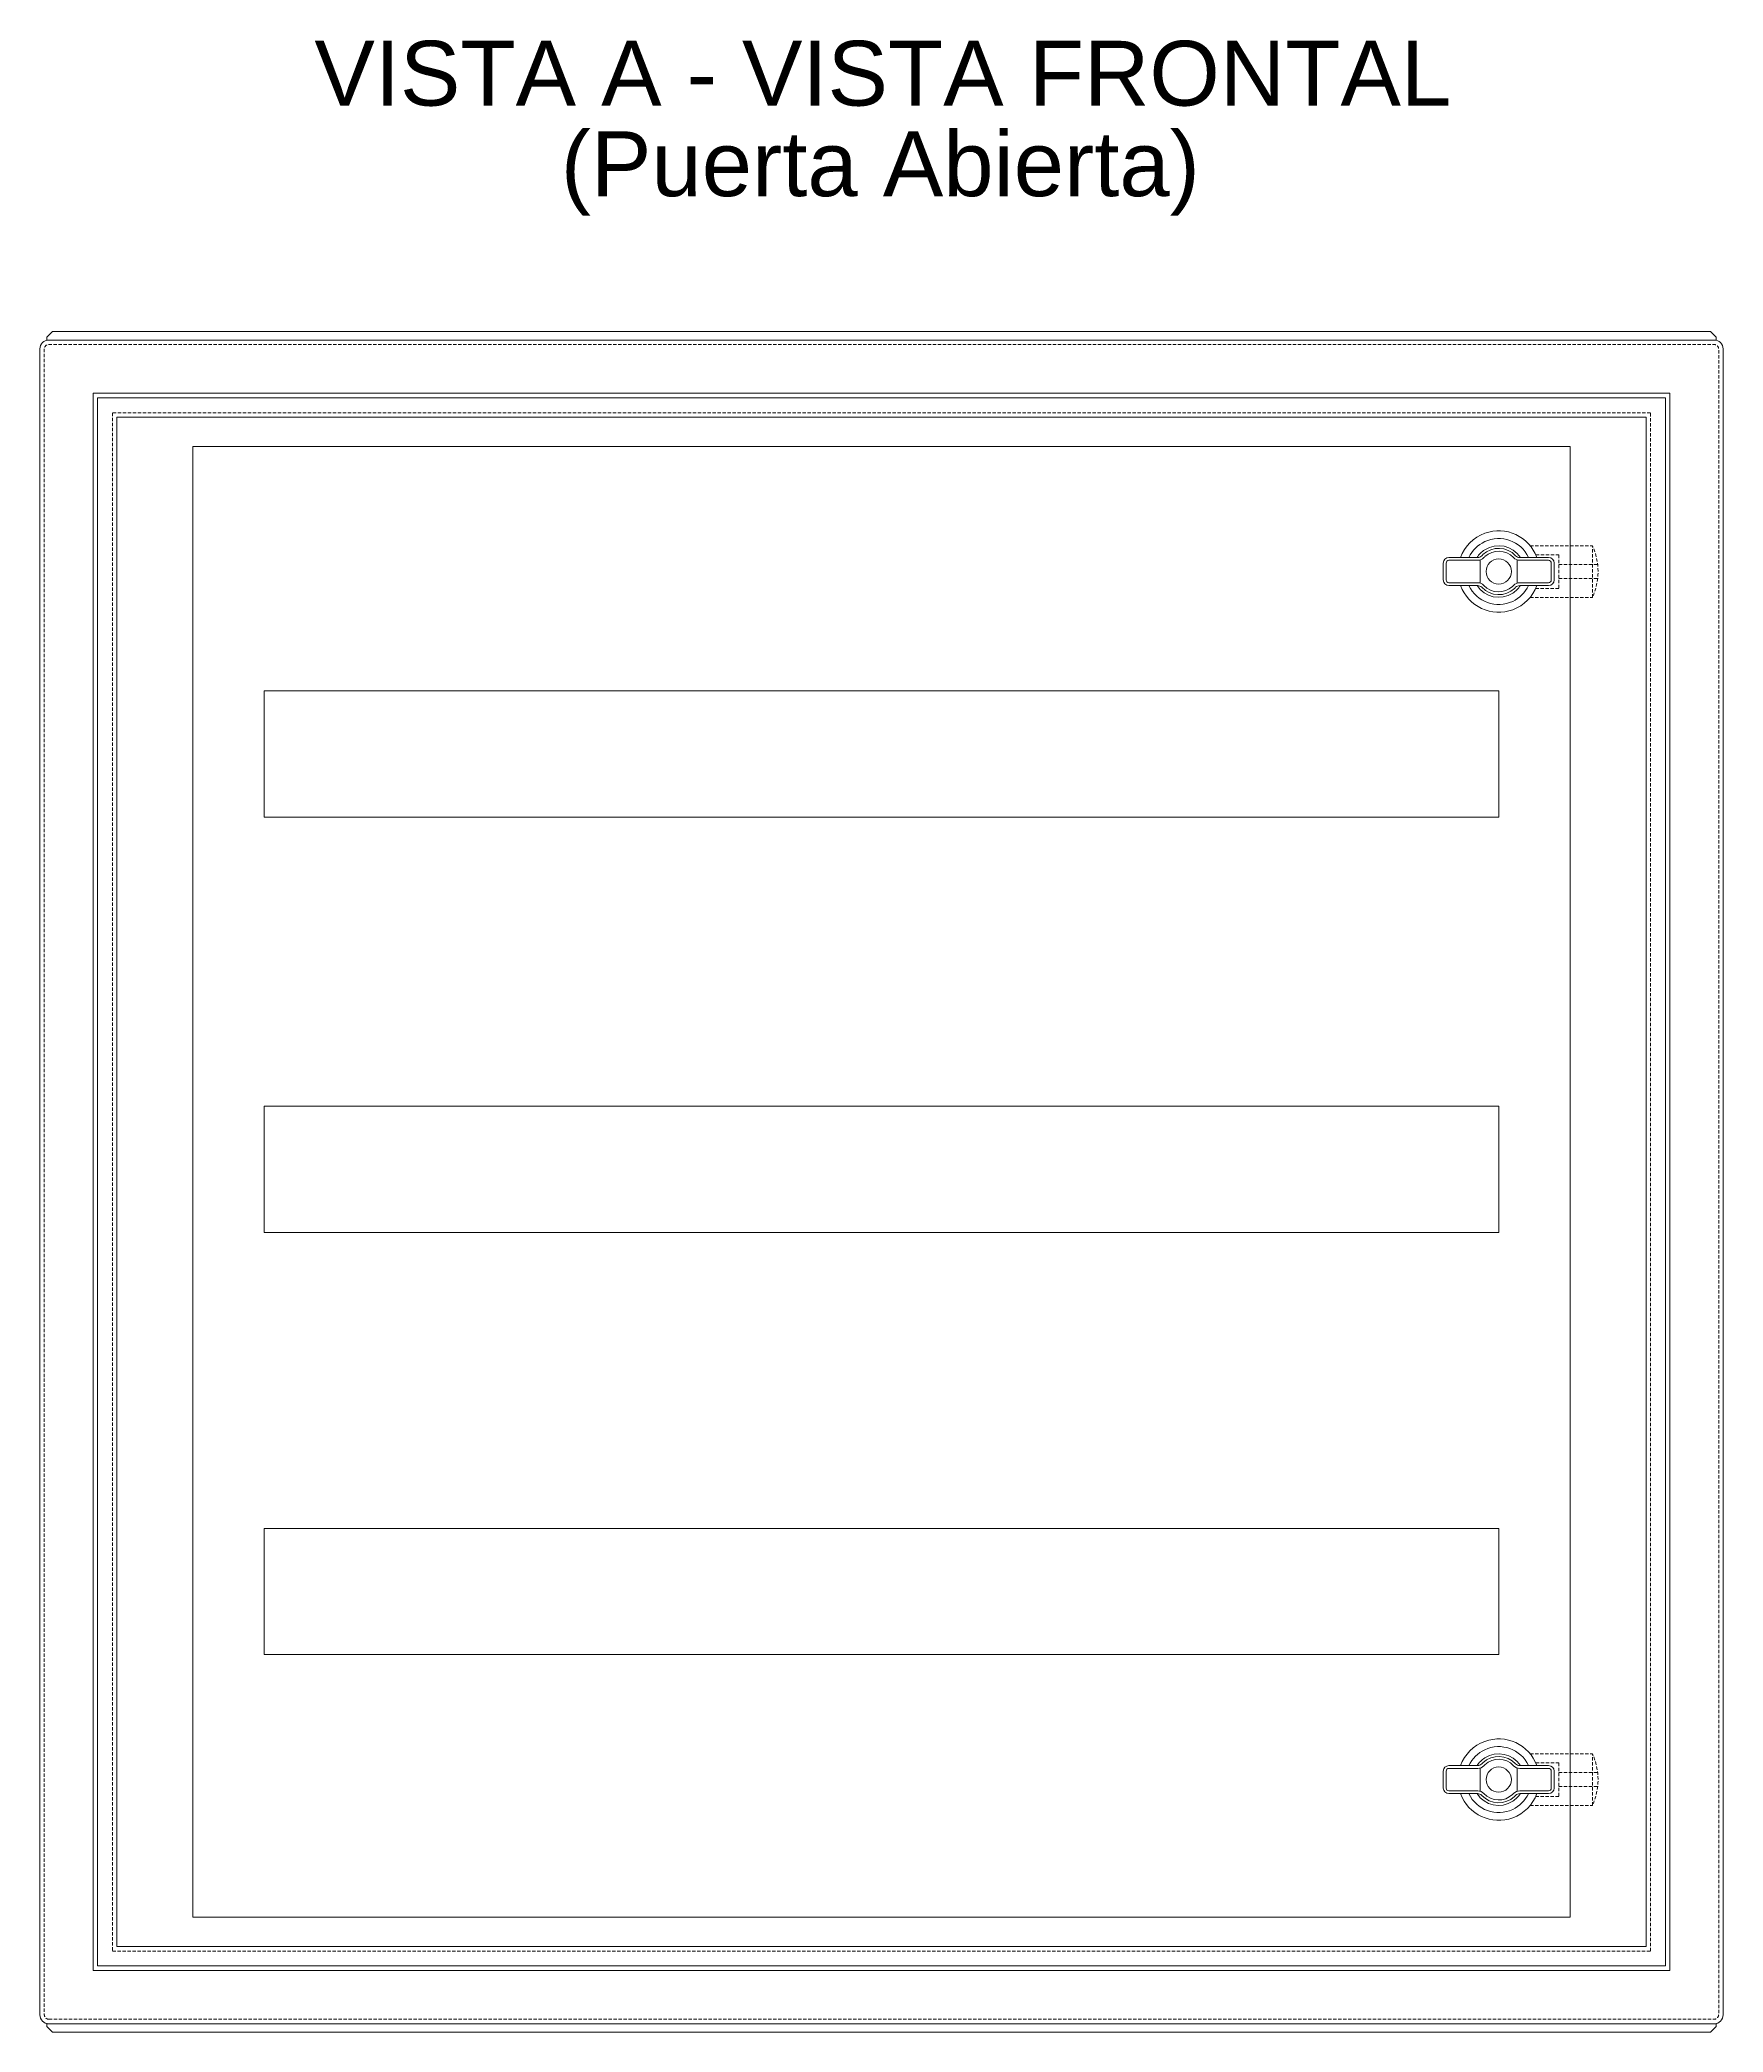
# Model space of a CAD drawing. Header units: millimetres. Extents: x -1316 to 1820, y -232 to 624.
# Drawn here: x -204 to 396, y -116 to 594 of the extents above; entities that cross this region are included whole.
import ezdxf

# ---------------------------------------------------------------- set-up
doc = ezdxf.new("R2010")
doc.units = ezdxf.units.MM
doc.header["$MEASUREMENT"] = 0
for name, pattern in [('AI-Linetype-10', [1.78125, 1.1875, -0.59375]), ('AI-Linetype-11', [1.78125, 1.1875, -0.59375]), ('AI-Linetype-12', [1.78125, 1.1875, -0.59375]), ('AI-Linetype-13', [1.78125, 1.1875, -0.59375]), ('AI-Linetype-14', [1.78125, 1.1875, -0.59375]), ('AI-Linetype-15', [1.78125, 1.1875, -0.59375]), ('AI-Linetype-16', [1.78125, 1.1875, -0.59375]), ('AI-Linetype-17', [1.78125, 1.1875, -0.59375]), ('AI-Linetype-2', [1.78125, 1.1875, -0.59375]), ('AI-Linetype-3', [1.78125, 1.1875, -0.59375]), ('AI-Linetype-6', [1.78125, 1.1875, -0.59375]), ('AI-Linetype-7', [1.78125, 1.1875, -0.59375]), ('AI-Linetype-8', [1.78125, 1.1875, -0.59375]), ('AI-Linetype-9', [1.78125, 1.1875, -0.59375])]:
    doc.linetypes.add(name, pattern=pattern)
doc.layers.get('0').update_dxf_attribs({"lineweight": 0})

# ---------------------------------------------------------------- blocks, each defined once
blk = doc.blocks.new('Block_0')
at = {"char_height": 0.2, "attachment_point": 7}
for s, insert in [('\\C7;\\FArial|b0|i0|c1;\\H23.100000;\\W1.000000;VISTA A - VISTA FRONTAL', (-105.94, 570.19)), ('\\C7;\\FArial|b0|i0|c1;\\H23.100000;\\W1.000000;(Puerta Abierta)', (-18.11, 531.3))]:
    blk.add_mtext(s, dxfattribs=dict(at, insert=insert))

msp = doc.modelspace()

# ---------------------------------------------------------------- linework, layer by layer
at = {"color": 7, "linetype": 'AI-Linetype-12', "lineweight": 0}
msp.add_line((327.39, 413.7), (349.58, 413.7), dxfattribs=at)
at = {"color": 7, "lineweight": 0}
for p, q in [((309.62, 400.36), (309.62, 408.65)), ((322.74, 400.36), (322.74, 408.65)), ((309.62, -30.14), (309.62, -21.85)), ((322.74, -30.14), (322.74, -21.85))]:
    msp.add_line(p, q, dxfattribs=at)
at = {"color": 7, "linetype": 'AI-Linetype-15', "lineweight": 0}
msp.add_line((337.58, 407), (351.44, 407), dxfattribs=at)
at = {"color": 7, "linetype": 'AI-Linetype-14', "lineweight": 0}
msp.add_line((337.58, 402), (351.44, 402), dxfattribs=at)
at = {"color": 7, "linetype": 'AI-Linetype-13', "lineweight": 0}
msp.add_line((327.39, 395.3), (349.58, 395.3), dxfattribs=at)
at = {"color": 7, "linetype": 'AI-Linetype-6', "lineweight": 0}
msp.add_line((327.39, -16.8), (349.58, -16.8), dxfattribs=at)
at = {"color": 7, "linetype": 'AI-Linetype-9', "lineweight": 0}
msp.add_line((337.58, -23.5), (351.44, -23.5), dxfattribs=at)
at = {"color": 7, "linetype": 'AI-Linetype-7', "lineweight": 0}
msp.add_line((327.39, -35.2), (349.58, -35.2), dxfattribs=at)
at = {"color": 7, "linetype": 'AI-Linetype-8', "lineweight": 0}
msp.add_line((337.58, -28.5), (351.44, -28.5), dxfattribs=at)
at = {"color": 7, "lineweight": 0}
for points in [[(391.68, 490), (-199.32, 490), (-201.32, 488), (-201.32, 487), (393.68, 487), (393.68, 488)], [(-184.82, -94), (377.18, -94), (377.18, 468), (-184.82, 468)], [(-183.22, -92.4), (375.58, -92.4), (375.58, 466.4), (-183.22, 466.4)], [(-176.32, -85.5), (368.68, -85.5), (368.68, 459.5), (-176.32, 459.5)], [(-149.32, 449), (341.68, 449), (341.68, -75), (-149.32, -75)], [(-123.82, 361.99), (316.18, 361.99), (316.18, 316.99), (-123.82, 316.99)], [(-123.82, 214), (316.18, 214), (316.18, 169), (-123.82, 169)], [(-123.82, 63.53), (316.18, 63.53), (316.18, 18.53), (-123.82, 18.53)], [(391.68, -116), (-199.32, -116), (-201.32, -114), (-201.32, -113), (393.68, -113), (393.68, -114)]]:
    msp.add_lwpolyline(points, close=True, dxfattribs=at)
at = {"color": 7, "linetype": 'AI-Linetype-3', "lineweight": 0}
msp.add_lwpolyline([(-177.92, -87.1), (370.28, -87.1), (370.28, 461.1), (-177.92, 461.1)], close=True, dxfattribs=at)
at = {"color": 7, "linetype": 'AI-Linetype-17', "lineweight": 0}
msp.add_lwpolyline([(329.38, 410.5), (337.58, 410.5), (337.58, 398.5), (329.38, 398.5)], dxfattribs=at)
at = {"color": 7, "linetype": 'AI-Linetype-11', "lineweight": 0}
msp.add_lwpolyline([(329.38, -20), (337.58, -20), (337.58, -32), (329.38, -32)], dxfattribs=at)
at = {"color": 7, "lineweight": 0}
for centre in [(316.18, 404.5), (316.18, -26)]:
    msp.add_circle(centre, 4.5, dxfattribs=at)
for points, knots in [([(-200.62, -113), (-200.62, -113), (392.98, -113), (392.98, -113), (394.75, -113), (396.18, -111.56), (396.18, -109.8), (396.18, -109.8), (396.18, 483.8), (396.18, 483.8), (396.18, 485.57), (394.75, 487), (392.98, 487), (392.98, 487), (-200.62, 487), (-200.62, 487), (-202.39, 487), (-203.82, 485.57), (-203.82, 483.8), (-203.82, 483.8), (-203.82, -109.8), (-203.82, -109.8), (-203.82, -111.56), (-202.39, -113), (-200.62, -113)], [0, 0, 0, 0, 1, 1, 1, 2, 2, 2, 3, 3, 3, 4, 4, 4, 5, 5, 5, 6, 6, 6, 7, 7, 7, 8, 8, 8, 8]), ([(329.79, 409.5), (327.03, 417.02), (318.7, 420.88), (311.18, 418.12), (307.18, 416.65), (304.04, 413.5), (302.57, 409.5)], [0, 0, 0, 0, 1, 1, 1, 2, 2, 2, 2]), ([(335.93, 407.5), (335.93, 408.61), (335.03, 409.5), (333.93, 409.5), (333.93, 409.5), (323.67, 409.5), (323.67, 409.5), (323.11, 409.5), (322.58, 409.73), (322.21, 410.14), (319.09, 413.47), (313.87, 413.64), (310.54, 410.53), (310.41, 410.4), (310.28, 410.27), (310.15, 410.14), (309.77, 409.73), (309.24, 409.5), (308.69, 409.5), (308.69, 409.5), (298.43, 409.5), (298.43, 409.5), (297.32, 409.5), (296.43, 408.61), (296.43, 407.5), (296.43, 407.5), (296.43, 401.5), (296.43, 401.5)], [0, 0, 0, 0, 1, 1, 1, 2, 2, 2, 3, 3, 3, 4, 4, 4, 5, 5, 5, 6, 6, 6, 7, 7, 7, 8, 8, 8, 9, 9, 9, 9]), ([(334.93, 401.5), (334.93, 400.95), (334.48, 400.5), (333.93, 400.5), (333.93, 400.5), (323.67, 400.5), (323.67, 400.5), (322.84, 400.5), (322.04, 400.16), (321.47, 399.55), (321.36, 399.43), (321.25, 399.32), (321.13, 399.21), (318.2, 396.47), (313.62, 396.63), (310.88, 399.55), (310.32, 400.16), (309.52, 400.5), (308.69, 400.5), (308.69, 400.5), (298.43, 400.5), (298.43, 400.5), (297.88, 400.5), (297.43, 400.95), (297.43, 401.5), (297.43, 401.5), (297.43, 407.5), (297.43, 407.5), (297.43, 408.06), (297.88, 408.5), (298.43, 408.5), (298.43, 408.5), (308.69, 408.5), (308.69, 408.5), (309.52, 408.5), (310.32, 408.85), (310.88, 409.46), (310.99, 409.57), (311.11, 409.69), (311.23, 409.8), (314.15, 412.54), (318.74, 412.38), (321.47, 409.46), (322.04, 408.85), (322.84, 408.5), (323.67, 408.5), (323.67, 408.5), (333.93, 408.5), (333.93, 408.5), (334.48, 408.5), (334.93, 408.06), (334.93, 407.5), (334.93, 407.5), (334.93, 401.5), (334.93, 401.5)], [0, 0, 0, 0, 1, 1, 1, 2, 2, 2, 3, 3, 3, 4, 4, 4, 5, 5, 5, 6, 6, 6, 7, 7, 7, 8, 8, 8, 9, 9, 9, 10, 10, 10, 11, 11, 11, 12, 12, 12, 13, 13, 13, 14, 14, 14, 15, 15, 15, 16, 16, 16, 17, 17, 17, 18, 18, 18, 18]), ([(326.81, 409.5), (324.05, 415.38), (317.05, 417.9), (311.18, 415.14), (308.7, 413.97), (306.71, 411.98), (305.55, 409.5)], [0, 0, 0, 0, 1, 1, 1, 2, 2, 2, 2]), ([(323.9, 409.5), (321.14, 413.77), (315.44, 414.99), (311.18, 412.23), (310.09, 411.52), (309.16, 410.59), (308.46, 409.5)], [0, 0, 0, 0, 1, 1, 1, 2, 2, 2, 2]), ([(296.43, 401.5), (296.43, 400.4), (297.32, 399.5), (298.43, 399.5), (298.43, 399.5), (308.69, 399.5), (308.69, 399.5), (309.24, 399.5), (309.77, 399.27), (310.15, 398.87), (313.26, 395.54), (318.48, 395.37), (321.81, 398.48), (321.95, 398.6), (322.08, 398.74), (322.21, 398.87), (322.58, 399.27), (323.11, 399.5), (323.67, 399.5), (323.67, 399.5), (333.93, 399.5), (333.93, 399.5), (335.03, 399.5), (335.93, 400.4), (335.93, 401.5), (335.93, 401.5), (335.93, 407.5), (335.93, 407.5)], [0, 0, 0, 0, 1, 1, 1, 2, 2, 2, 3, 3, 3, 4, 4, 4, 5, 5, 5, 6, 6, 6, 7, 7, 7, 8, 8, 8, 9, 9, 9, 9]), ([(302.57, 399.5), (305.33, 391.99), (313.66, 388.13), (321.18, 390.89), (325.17, 392.36), (328.32, 395.51), (329.79, 399.5)], [0, 0, 0, 0, 1, 1, 1, 2, 2, 2, 2]), ([(305.55, 399.5), (308.31, 393.63), (315.31, 391.11), (321.18, 393.87), (323.64, 395.03), (325.63, 397.01), (326.79, 399.47)], [0, 0, 0, 0, 1, 1, 1, 2, 2, 2, 2]), ([(308.46, 399.5), (311.22, 395.24), (316.91, 394.02), (321.18, 396.78), (322.27, 397.49), (323.2, 398.42), (323.91, 399.52)], [0, 0, 0, 0, 1, 1, 1, 2, 2, 2, 2]), ([(329.79, -21), (327.03, -13.48), (318.7, -9.62), (311.18, -12.38), (307.18, -13.85), (304.04, -17), (302.57, -21)], [0, 0, 0, 0, 1, 1, 1, 2, 2, 2, 2]), ([(326.81, -21), (324.05, -15.12), (317.05, -12.6), (311.18, -15.36), (308.7, -16.53), (306.71, -18.52), (305.55, -21)], [0, 0, 0, 0, 1, 1, 1, 2, 2, 2, 2]), ([(335.93, -23), (335.93, -21.89), (335.03, -21), (333.93, -21), (333.93, -21), (323.67, -21), (323.67, -21), (323.11, -21), (322.58, -20.77), (322.21, -20.36), (319.09, -17.03), (313.87, -16.86), (310.54, -19.97), (310.41, -20.1), (310.28, -20.23), (310.15, -20.36), (309.77, -20.77), (309.24, -21), (308.69, -21), (308.69, -21), (298.43, -21), (298.43, -21), (297.32, -21), (296.43, -21.89), (296.43, -23), (296.43, -23), (296.43, -29), (296.43, -29)], [0, 0, 0, 0, 1, 1, 1, 2, 2, 2, 3, 3, 3, 4, 4, 4, 5, 5, 5, 6, 6, 6, 7, 7, 7, 8, 8, 8, 9, 9, 9, 9]), ([(334.93, -29), (334.93, -29.55), (334.48, -30), (333.93, -30), (333.93, -30), (323.67, -30), (323.67, -30), (322.84, -30), (322.04, -30.34), (321.47, -30.95), (321.36, -31.07), (321.25, -31.18), (321.13, -31.29), (318.2, -34.03), (313.62, -33.87), (310.88, -30.95), (310.32, -30.34), (309.52, -30), (308.69, -30), (308.69, -30), (298.43, -30), (298.43, -30), (297.88, -30), (297.43, -29.55), (297.43, -29), (297.43, -29), (297.43, -23), (297.43, -23), (297.43, -22.44), (297.88, -22), (298.43, -22), (298.43, -22), (308.69, -22), (308.69, -22), (309.52, -22), (310.32, -21.65), (310.88, -21.04), (310.99, -20.93), (311.11, -20.81), (311.23, -20.7), (314.15, -17.96), (318.74, -18.12), (321.47, -21.04), (322.04, -21.65), (322.84, -22), (323.67, -22), (323.67, -22), (333.93, -22), (333.93, -22), (334.48, -22), (334.93, -22.44), (334.93, -23), (334.93, -23), (334.93, -29), (334.93, -29)], [0, 0, 0, 0, 1, 1, 1, 2, 2, 2, 3, 3, 3, 4, 4, 4, 5, 5, 5, 6, 6, 6, 7, 7, 7, 8, 8, 8, 9, 9, 9, 10, 10, 10, 11, 11, 11, 12, 12, 12, 13, 13, 13, 14, 14, 14, 15, 15, 15, 16, 16, 16, 17, 17, 17, 18, 18, 18, 18]), ([(323.9, -21), (321.14, -16.73), (315.44, -15.51), (311.18, -18.27), (310.09, -18.98), (309.16, -19.91), (308.46, -21)], [0, 0, 0, 0, 1, 1, 1, 2, 2, 2, 2]), ([(296.43, -29), (296.43, -30.1), (297.32, -31), (298.43, -31), (298.43, -31), (308.69, -31), (308.69, -31), (309.24, -31), (309.77, -31.23), (310.15, -31.63), (313.26, -34.96), (318.48, -35.13), (321.81, -32.02), (321.95, -31.9), (322.08, -31.76), (322.21, -31.63), (322.58, -31.23), (323.11, -31), (323.67, -31), (323.67, -31), (333.93, -31), (333.93, -31), (335.03, -31), (335.93, -30.1), (335.93, -29), (335.93, -29), (335.93, -23), (335.93, -23)], [0, 0, 0, 0, 1, 1, 1, 2, 2, 2, 3, 3, 3, 4, 4, 4, 5, 5, 5, 6, 6, 6, 7, 7, 7, 8, 8, 8, 9, 9, 9, 9]), ([(302.57, -31), (305.33, -38.51), (313.66, -42.37), (321.18, -39.61), (325.17, -38.14), (328.32, -34.99), (329.79, -31)], [0, 0, 0, 0, 1, 1, 1, 2, 2, 2, 2]), ([(305.55, -31), (308.31, -36.87), (315.31, -39.39), (321.18, -36.63), (323.64, -35.47), (325.63, -33.49), (326.79, -31.03)], [0, 0, 0, 0, 1, 1, 1, 2, 2, 2, 2]), ([(308.46, -31), (311.22, -35.26), (316.91, -36.48), (321.18, -33.72), (322.27, -33.01), (323.2, -32.08), (323.91, -30.98)], [0, 0, 0, 0, 1, 1, 1, 2, 2, 2, 2])]:
    msp.add_open_spline(points, degree=3, knots=knots, dxfattribs=at)
at = {"color": 7, "linetype": 'AI-Linetype-2', "lineweight": 0}
msp.add_open_spline([(-200.62, -111.4), (-200.62, -111.4), (392.98, -111.4), (392.98, -111.4), (393.86, -111.4), (394.58, -110.68), (394.58, -109.8), (394.58, -109.8), (394.58, 483.8), (394.58, 483.8), (394.58, 484.69), (393.86, 485.4), (392.98, 485.4), (392.98, 485.4), (-200.62, 485.4), (-200.62, 485.4), (-201.51, 485.4), (-202.22, 484.69), (-202.22, 483.8), (-202.22, 483.8), (-202.22, -109.8), (-202.22, -109.8), (-202.22, -110.68), (-201.51, -111.4), (-200.62, -111.4)], degree=3, knots=[0, 0, 0, 0, 1, 1, 1, 2, 2, 2, 3, 3, 3, 4, 4, 4, 5, 5, 5, 6, 6, 6, 7, 7, 7, 8, 8, 8, 8], dxfattribs=at)
at = {"color": 7, "linetype": 'AI-Linetype-16', "lineweight": 0}
msp.add_open_spline([(349.58, 395.3), (352.25, 401.15), (352.25, 407.86), (349.58, 413.7), (349.58, 413.7), (349.58, 395.3), (349.58, 395.3)], degree=3, knots=[0, 0, 0, 0, 1, 1, 1, 2, 2, 2, 2], dxfattribs=at)
at = {"color": 7, "linetype": 'AI-Linetype-10', "lineweight": 0}
msp.add_open_spline([(349.58, -35.2), (352.25, -29.35), (352.25, -22.64), (349.58, -16.8), (349.58, -16.8), (349.58, -35.2), (349.58, -35.2)], degree=3, knots=[0, 0, 0, 0, 1, 1, 1, 2, 2, 2, 2], dxfattribs=at)

# ---------------------------------------------------------------- block references
msp.add_blockref('Block_0', (0, 0))

doc.saveas('drawing.dxf')
